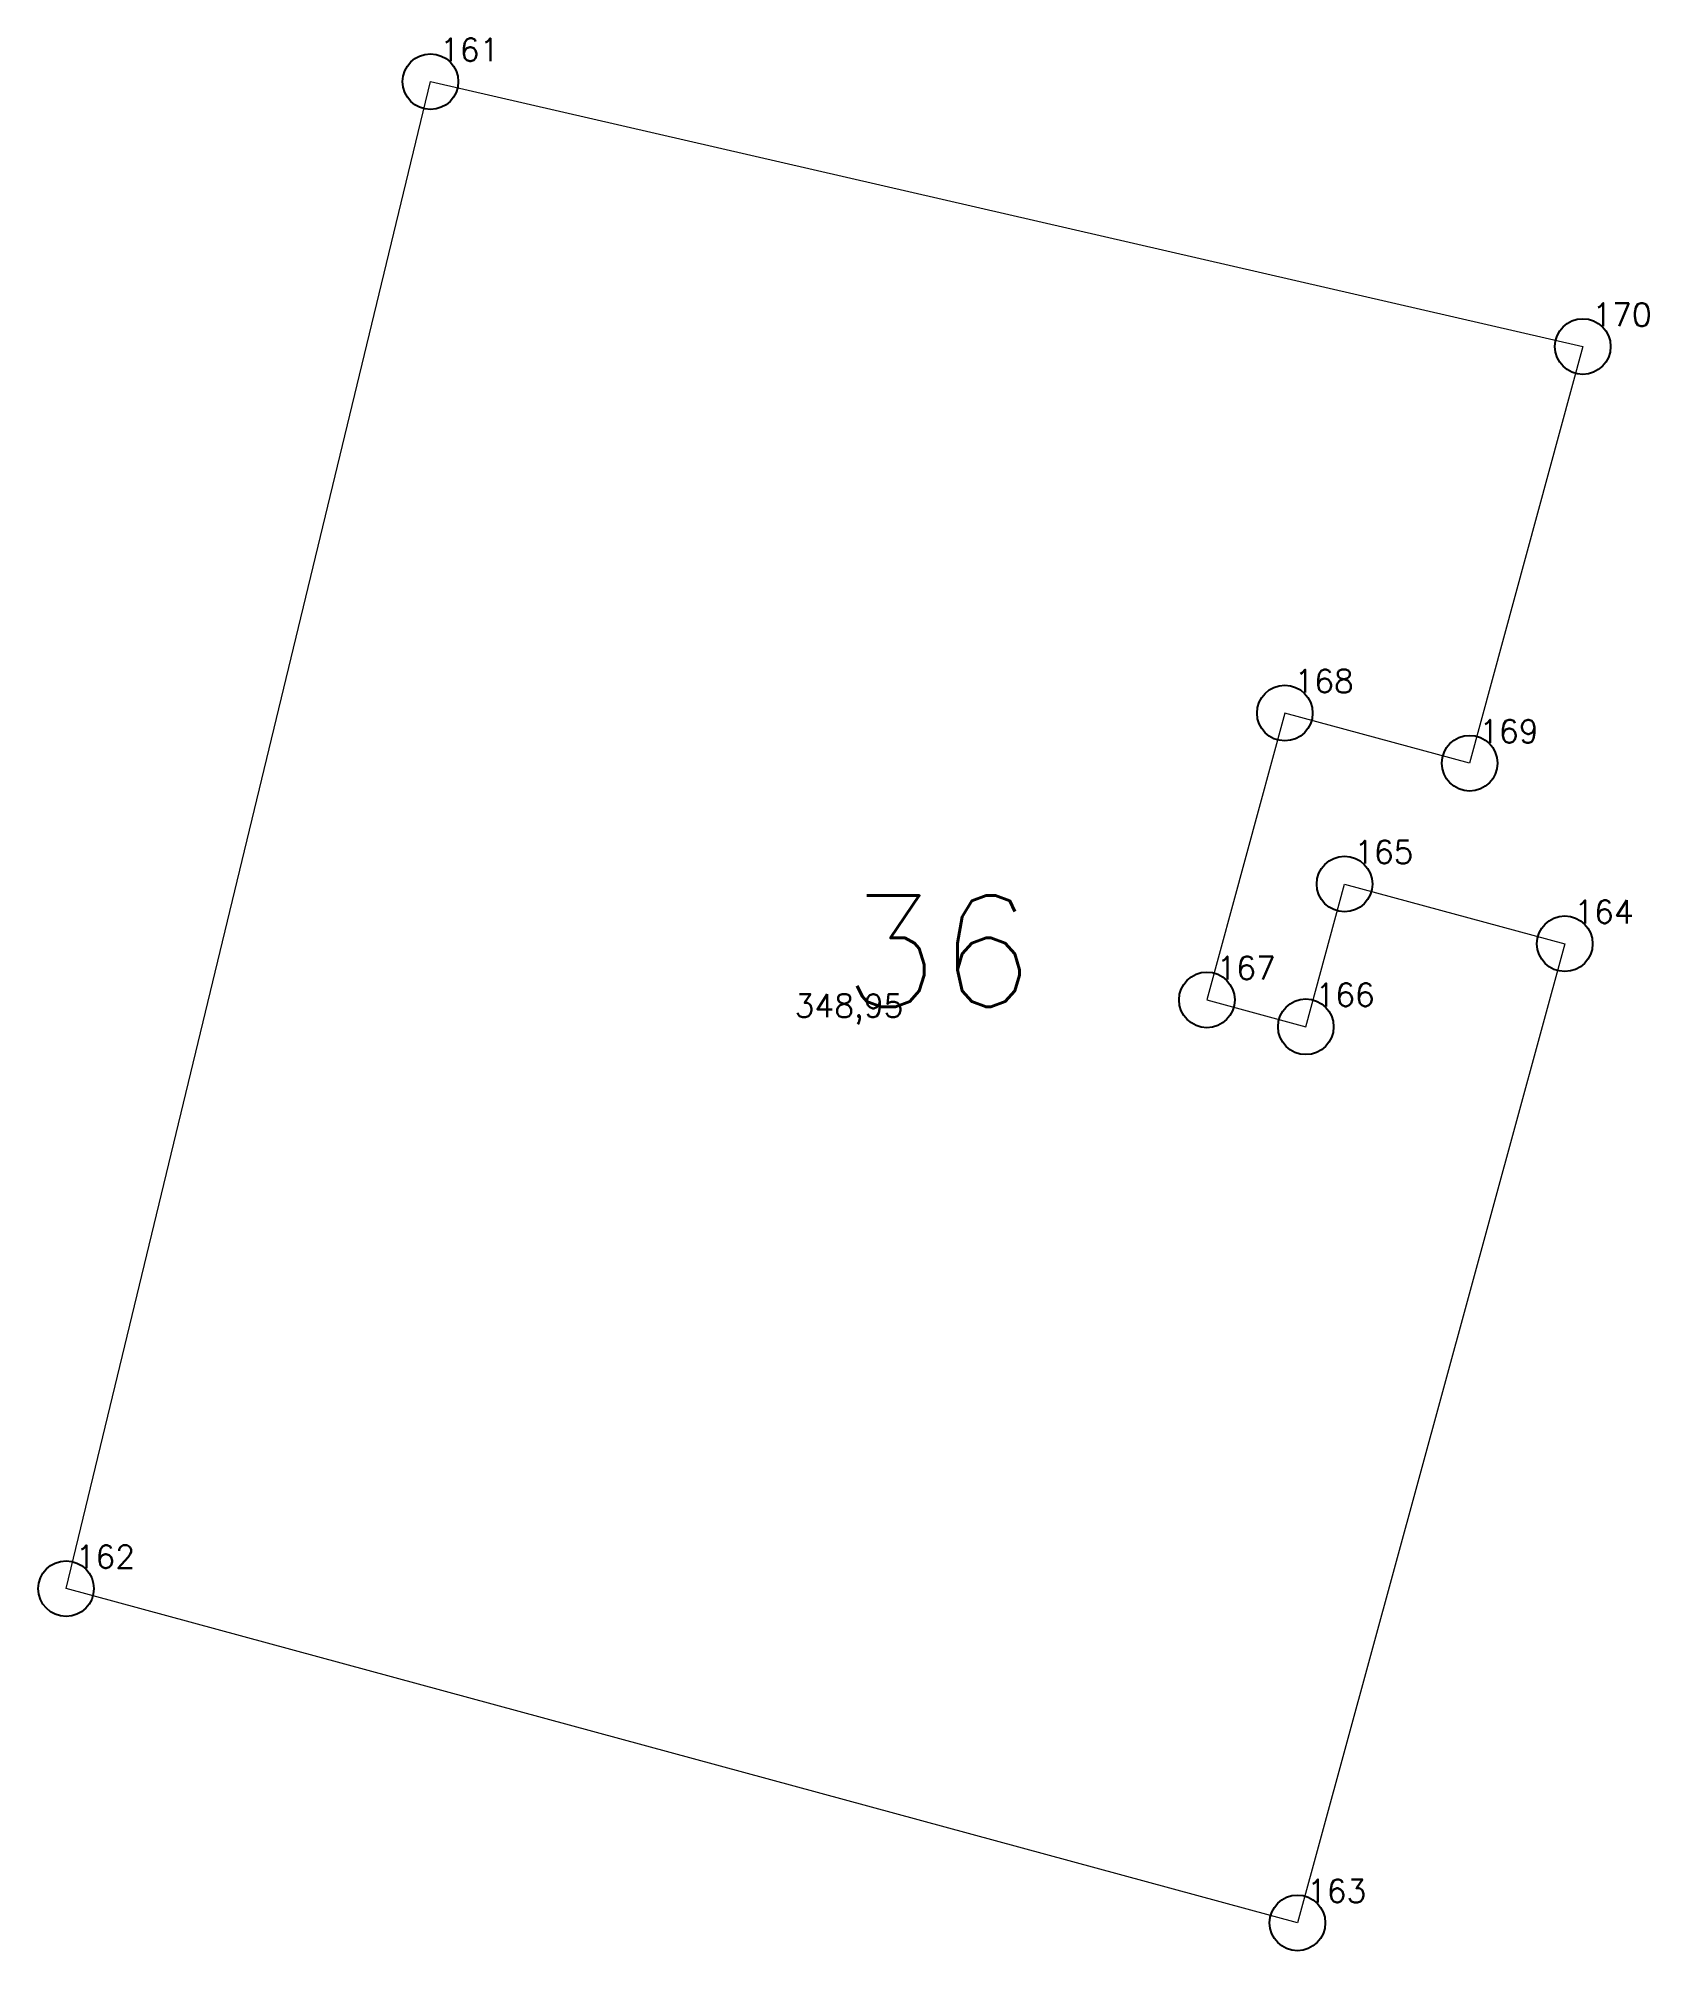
# Model space of a CAD drawing. Extents: x 1390459 to 1399894, y 355072 to 361029.
# Drawn here: x 1394724.89 to 1394746.6, y 359441.84 to 359467.62 of the extents above; entities that cross this region are included whole.
import ezdxf

# ---------------------------------------------------------------- set-up
doc = ezdxf.new("R2010")
doc.units = 0
doc.header["$PDMODE"] = 33
doc.header["$PDSIZE"] = 0.75
doc.layers.add('8 - ценная историческая застройка конец ХIX - начало ХХ века', color=7, linetype='Continuous')
doc.layers.add('OKN_VALUED_LABELS', color=1, linetype='Continuous')
doc.styles.get("Standard").update_dxf_attribs({"font": 'simplex.shx'})

msp = doc.modelspace()

# ---------------------------------------------------------------- texts
at = {"layer": '8 - ценная историческая застройка конец ХIX - начало ХХ века', "color": 7}
for s, p in [('161', (1394730.308, 359467.306)), ('170', (1394745.837, 359463.737)), ('168', (1394741.822, 359458.797)), ('169', (1394744.313, 359458.121)), ('165', (1394742.627, 359456.493)), ('164', (1394745.595, 359455.687)), ('167', (1394740.772, 359454.931)), ('166', (1394742.105, 359454.569)), ('348,95', (1394735.087, 359454.423)), ('348,95', (1394735.087, 359454.423)), ('162', (1394725.397, 359446.995)), ('163', (1394741.992, 359442.49))]:
    msp.add_text(s, height=0.3111, dxfattribs=at).set_placement(p)
at = {"layer": 'OKN_VALUED_LABELS'}
msp.add_text('36', height=1.5, dxfattribs=at).set_placement((1394735.738, 359454.562))

# ---------------------------------------------------------------- linework, layer by layer
at = {"layer": '8 - ценная историческая застройка конец ХIX - начало ХХ века', "color": 7, "lineweight": 20}
msp.add_lwpolyline([(1394730.179, 359467.032), (1394745.708, 359463.462), (1394744.184, 359457.846), (1394741.693, 359458.522), (1394740.643, 359454.656), (1394741.976, 359454.294), (1394742.498, 359456.218), (1394745.466, 359455.413), (1394741.863, 359442.216), (1394725.268, 359446.721), (1394730.179, 359467.032)], close=True, dxfattribs=at)
msp.add_lwpolyline([(1394730.179, 359467.032), (1394745.708, 359463.462), (1394744.184, 359457.846), (1394741.693, 359458.522), (1394740.643, 359454.656), (1394741.976, 359454.294), (1394742.498, 359456.218), (1394745.466, 359455.413), (1394741.863, 359442.216), (1394725.268, 359446.721), (1394730.179, 359467.032)], close=True, dxfattribs=at)
at = {"layer": '8 - ценная историческая застройка конец ХIX - начало ХХ века'}
for p in [(1394730.179, 359467.032), (1394745.708, 359463.462), (1394741.693, 359458.522), (1394744.184, 359457.846), (1394742.498, 359456.218), (1394745.466, 359455.413), (1394740.643, 359454.656), (1394741.976, 359454.294), (1394725.268, 359446.721), (1394741.863, 359442.216)]:
    msp.add_point(p, dxfattribs=at)

msp.set_redraw_order([(e.dxf.handle, doc.entitydb.next_handle()) for e in msp.query("TEXT MTEXT ATTDEF DIMENSION ARC_DIMENSION")])  # texts and dimensions are drawn at this point

doc.saveas('drawing.dxf')
